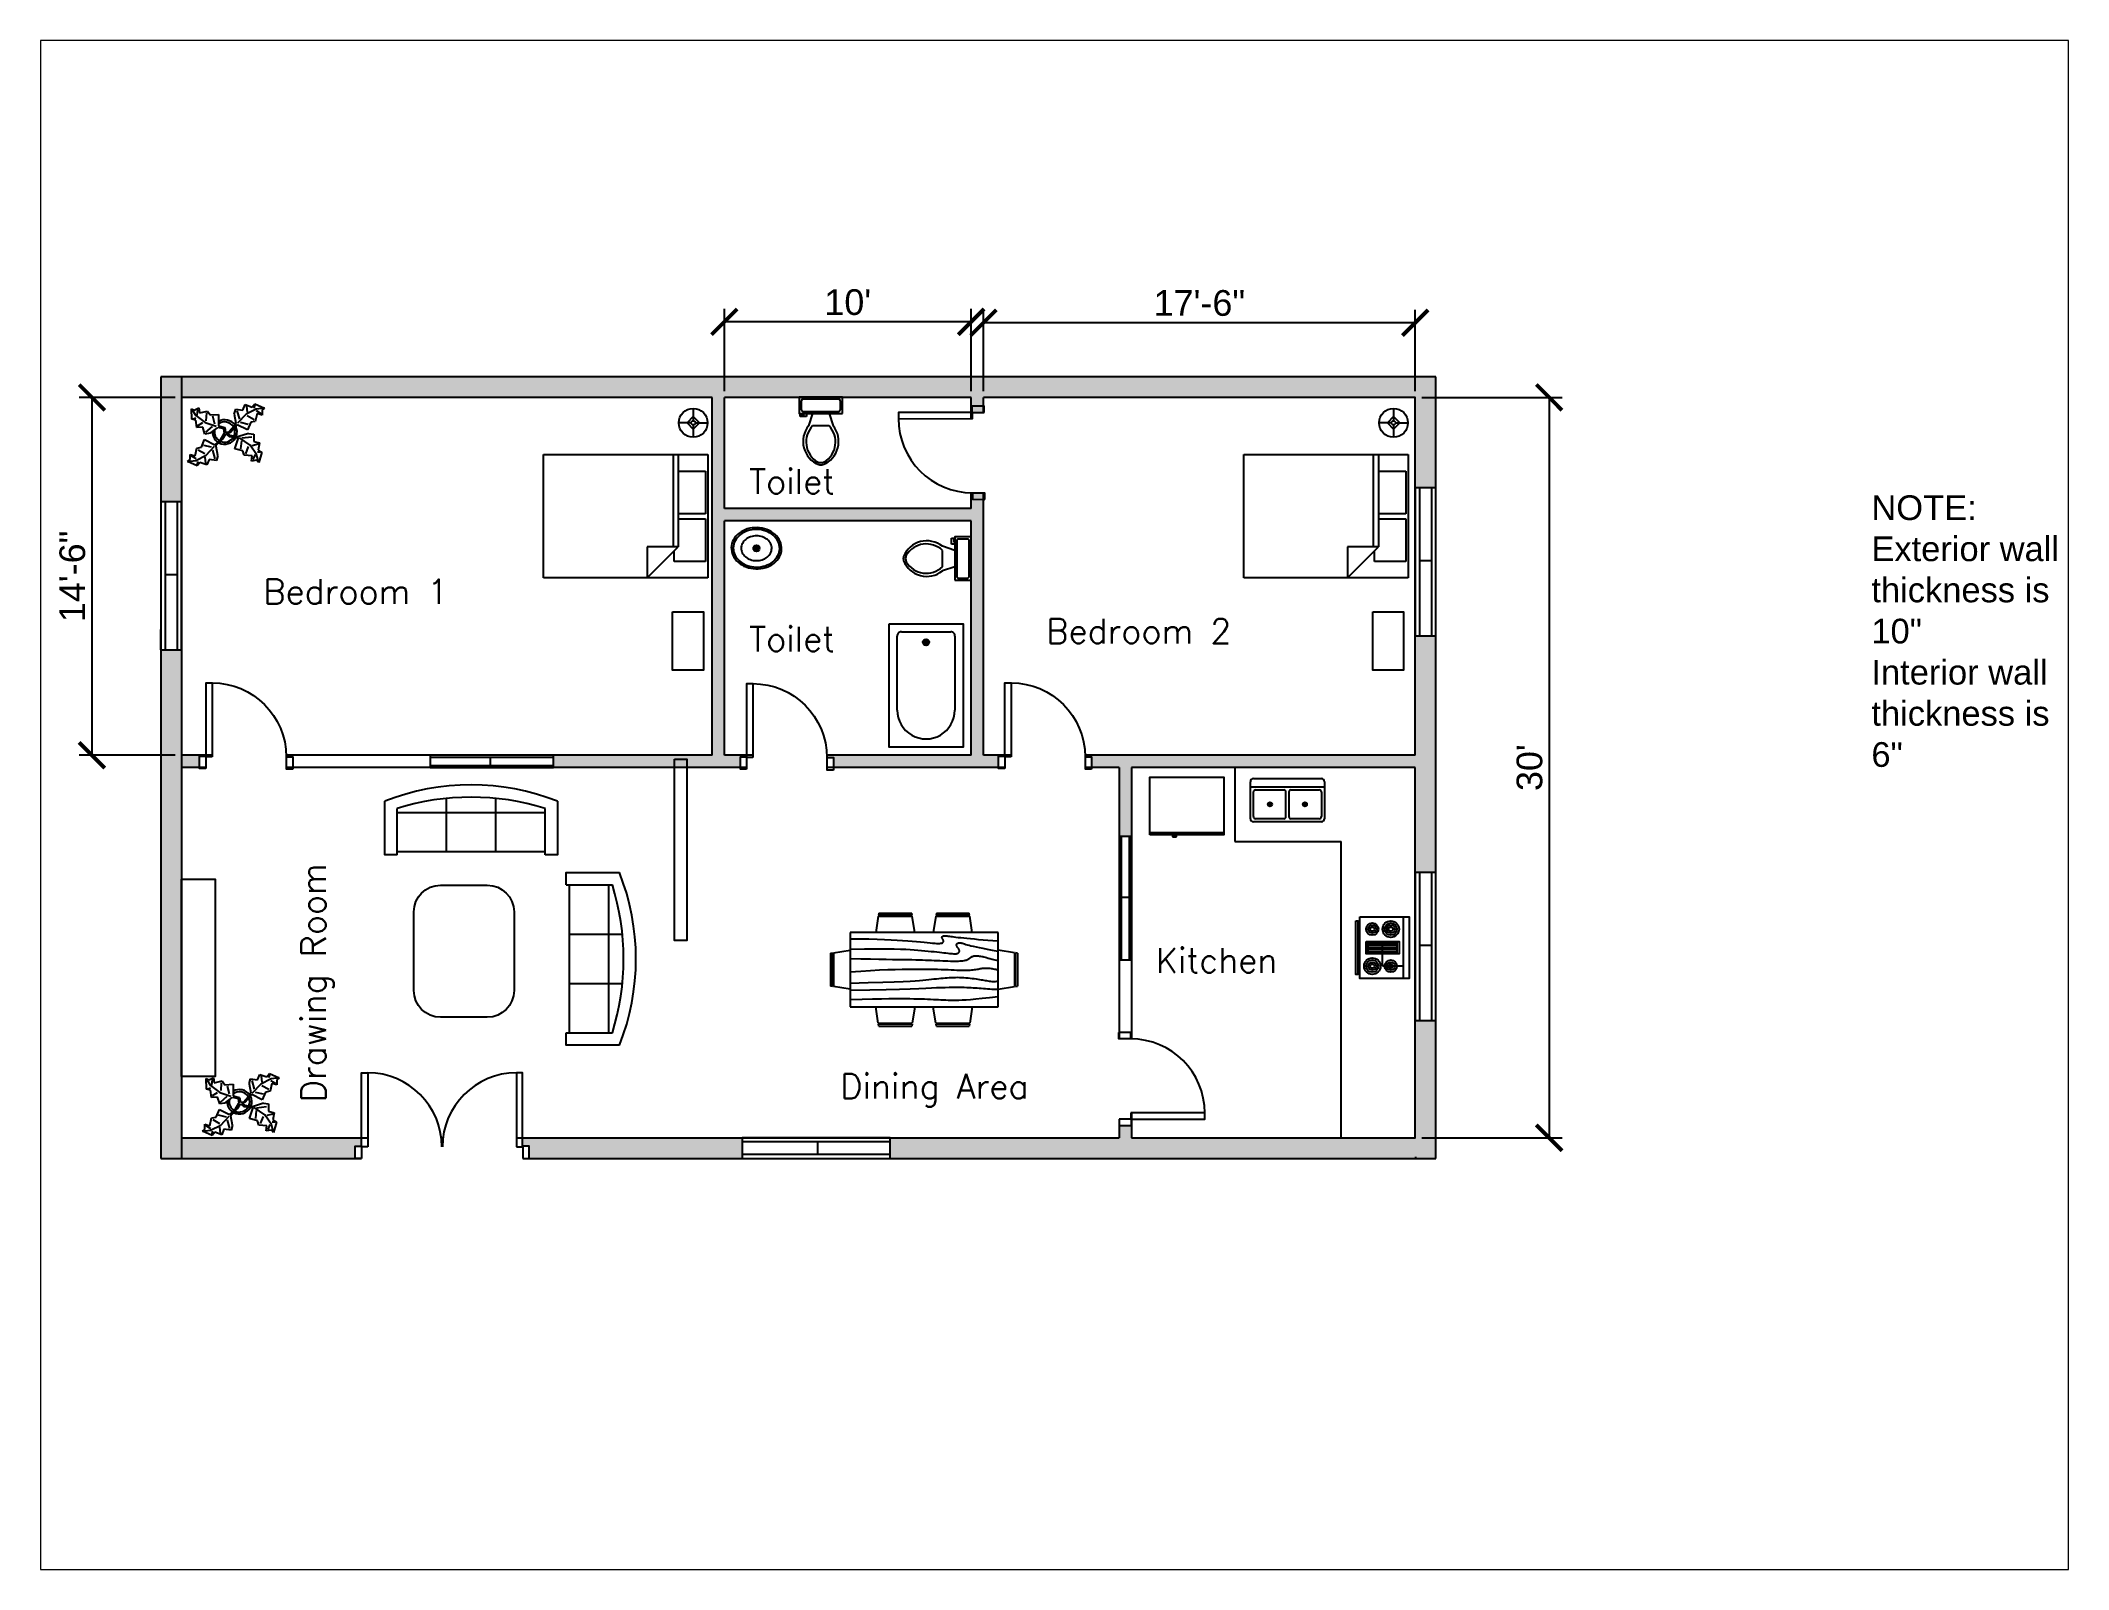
# Paper-space layout 'Layout1' of a CAD drawing. Header units: inches. Extents: x 1 to 255, y 2 to 194.
# The model-space entities are those that its viewports show. They can reach past a viewport. Long polylines and large blocks are cut down to what shows.
import ezdxf

# ---------------------------------------------------------------- set-up
doc = ezdxf.new("R2010")
doc.units = ezdxf.units.IN
for name, color, linetype in [('Blocks', 4, 'Continuous'), ('Dim', 11, 'Continuous'), ('Door', 6, 'Continuous'), ('Hatches', 3, 'Continuous'), ('Text', 2, 'Continuous'), ('Window', 30, 'Continuous')]:
    doc.layers.add(name, color=color, linetype=linetype)
doc.styles.get("Standard").update_dxf_attribs({"font": 'arial.ttf'})
doc.dimstyles.new('Dim', dxfattribs={"dimscale": 5, "dimtxt": 2.5, "dimasz": 2.5, "dimexe": 1.25, "dimexo": 0.625, "dimtad": 1, "dimlunit": 4, "dimtxsty": 'Standard', "dimblk": 'ARCHTICK', "dimcen": 2.5, "dimadec": 0, "dimazin": 0, "dimtfac": 1, "dimtmove": 0, "dimatfit": 3, "dimfxl": 1, "dimarcsym": 0})

psp = doc.layouts.get("Layout1")

msp = doc.modelspace()

# ---------------------------------------------------------------- texts
at = {"layer": 'Text', "char_height": 12, "attachment_point": 1}
for s, width, insert in [('{\\Fsimplex|c0;Toilet}', 110.4354952457797, (2764.22851964877, 2580.008978422896)), ('NOTE:\\PExterior wall\\Pthickness is \\P10"\\PInterior wall \\Pthickness is\\P6"', 264.3643828661443, (3309.955861897319, 2567.265340225407)), ('{\\Fsimplex|c0;Bedroom 1}', 110.4354952457797, (2527.947898248998, 2526.475518394765)), ('{\\Fsimplex|c0;Bedroom 2}', 110.4354952457797, (2908.693562314786, 2507.230911457009)), ('{\\Fsimplex|c0;Toilet}', 110.4354952457797, (2764.22851964877, 2503.381984914496)), ('{\\Fsimplex|c0;Kitchen}', 110.4354952457797, (2961.985108300263, 2347.102316525325)), ('{\\Fsimplex|c0;Dining Area}', 110.4354952457797, (2808.531130595946, 2285.917905898003))]:
    msp.add_mtext_dynamic_manual_height_columns(s, width=width, gutter_width=12.5, heights=[0], dxfattribs=dict(at, insert=insert))
at = {"layer": 'Text', "insert": (2546.257275363066, 2272.152744477879), "char_height": 12, "attachment_point": 1, "rotation": 90}
msp.add_mtext_dynamic_manual_height_columns('{\\Fsimplex|c0;Drawing Room}', width=175.264305088589, gutter_width=12.5, heights=[0], dxfattribs=at)

# ---------------------------------------------------------------- blocks, each defined once
blk = doc.blocks.new('door2')
at = {"layer": 'Door'}
for points in [[(-78.3996400434844, 5.613721312010057), (-81.3996400434844, 5.613721312010057), (-81.3996400434844, 41.61372131201006), (-78.3996400434844, 41.61372131201006)], [(-6.089592815231299, 5.613721312010057), (-3.089592815231299, 5.613721312010057), (-3.089592815231299, 41.61372131201006), (-6.089592815231299, 41.61372131201006)], [(-81.4892328587157, 0), (-84.4892328587157, 0), (-84.4892328587157, 6), (-81.4892328587157, 6)], [(-81.4892328587157, 0), (-84.4892328587157, 0), (-84.4892328587157, 6), (-81.4892328587157, 6)], [(-3, 0), (0, 0), (0, 6), (-3, 6)], [(-3, 0), (0, 0), (0, 6), (-3, 6)]]:
    blk.add_lwpolyline(points, close=True, dxfattribs=at)
for centre, start, end in [((-78.3996400434844, 5.613721312010057), 0, 90), ((-6.089592815231299, 5.613721312010057), 90, 180)]:
    blk.add_arc(centre, 36, start, end, dxfattribs=at)
blk = doc.blocks.new('door')
at = {"layer": 'Door'}
for points in [[(-6.089592815231299, 5.613721312010057), (-3.089592815231299, 5.613721312010057), (-3.089592815231299, 41.61372131201006), (-6.089592815231299, 41.61372131201006)], [(-45.24461642935785, -0.3862786879899431), (-42.24461642935785, -0.3862786879899431), (-42.24461642935785, 5.613721312010057), (-45.24461642935785, 5.613721312010057)], [(-3, 0), (0, 0), (0, 6), (-3, 6)], [(-3, 0), (0, 0), (0, 6), (-3, 6)]]:
    blk.add_lwpolyline(points, close=True, dxfattribs=at)
blk.add_arc((-6.089592815231299, 5.613721312010057), 36, 90, 180, dxfattribs=at)
blk = doc.blocks.new('Bath Tub - 26 x 60 in.')
for p, q in [((8, -18), (10, -18)), ((9, -17), (9, -19))]:
    blk.add_line(p, q)
blk.add_lwpolyline([(0, -36), (0, 0), (60, 0), (60, -36)], close=True)
for points in [[(4, -30), (4, -6)], [(6, -4), (42, -4)], [(42, -32), (6, -32)]]:
    blk.add_lwpolyline(points)
for radius in [1.5, 1]:
    blk.add_circle((9, -18), radius)
for centre, radius, start, end in [((5.75, -5.75), 1.767767, 81.8699, 188.1301), ((42, -18), 14, 270, 90), ((5.75, -30.25), 1.767767, 171.8699, 278.1301)]:
    blk.add_arc(centre, radius, start, end)
blk = doc.blocks.new('Sink - Oval top')
for p, q in [((-1, 0), (1, 0)), ((0, 1), (0, -1))]:
    blk.add_line(p, q)
at = {"linetype": 'Continuous'}
for points in [[(-12.2337188035408, 0.3941914712607968, 0.1176342565883263), (-11.46456229543958, -3.361933235489118, 0.104469279667093), (-8.878748691070427, -6.803541973650567, 0.09001578960148493), (-5.082757700676666, -9.072309807490512, 0.08191994915921848), (-0.3227280122732736, -10.01585280257211, 0.08191994915920903), (4.488169920880978, -9.380701564817912, 0.09001578960148009), (8.422342359155778, -7.36101289847943, 0.1044692796670922), (11.22435122606942, -4.093009071543406, 0.1176342565883338), (12.23371880354091, -0.3941914712607968, 0.1176342565883057), (11.46456229543992, 3.361933235488777, 0.1044692796670849), (8.878748691070427, 6.803541973650567, 0.09001578960148834), (5.082757700676325, 9.072309807490683, 0.08191994915920578), (0.3227280122732736, 10.01585280257211, 0.08191994915920695), (-4.488169920880864, 9.380701564817969, 0.0900157896014802), (-8.422342359155778, 7.36101289847943, 0.1044692796670951), (-11.22435122606919, 4.093009071543634, 0.1176342565883402)], [(-11.2862798685012, 0.1590597164737346, 0.1186217001864142), (-10.51590095791209, -3.253161772358112, 0.1046781721811095), (-8.071803350560117, -6.358618019863343, 0.08956206646917378), (-4.537699193222352, -8.366971929609804, 0.08118469889121774), (-0.1289739026695997, -9.15150355811437, 0.08118469889122752), (4.300109150126218, -8.491524865184601, 0.0895620664691798), (7.889406708212618, -6.583562428127607, 0.1046781721811044), (10.42004782883112, -3.548216131892445, 0.1186217001864013), (11.2862798685012, -0.1590597164736209, 0.1186217001863946), (10.51590095791221, 3.253161772357998, 0.1046781721811069), (8.071803350560117, 6.358618019863343, 0.0895620664691756), (4.537699193222124, 8.366971929609917, 0.08118469889121599), (0.1289739026695997, 9.151503558114428, 0.08118469889121414), (-4.300109150125877, 8.491524865184829, 0.08956206646917471), (-7.889406708212618, 6.583562428127607, 0.1046781721811045), (-10.42004782883112, 3.548216131892445, 0.1186217001863946)], [(-7.420452389032903, 0.08298767816017971, 0.1182825673856775), (-6.907065465214487, -2.167464938077501, 0.1046074595377274), (-5.294791470712084, -4.209988192029414, 0.0897179636260996), (-2.966599981142508, -5.52812215268807, 0.08143608252771127), (-0.06751351878551759, -6.036810076758798, 0.08143608252772175), (2.84222437824053, -5.593085960977874, 0.08971796362613145), (5.199312936802016, -4.327350491993343, 0.1046074595376878), (6.85686365682659, -2.321395784920355, 0.1182825673856714), (7.420452389033017, -0.08298767816017971, 0.1182825673856961), (6.907065465214487, 2.167464938077615, 0.1046074595377135), (5.294791470712084, 4.209988192029414, 0.08971796362612645), (2.966599981142622, 5.528122152687843, 0.08143608252774252), (0.06751351878551759, 6.036810076758798, 0.08143608252772248), (-2.842224378240644, 5.593085960977874, 0.08971796362612122), (-5.199312936802016, 4.327350491993343, 0.1046074595377049), (-6.856863656826476, 2.321395784920355, 0.1182825673856712)]]:
    blk.add_lwpolyline(points, format="xyb", close=True, dxfattribs=at)
for radius in [1.5, 1]:
    blk.add_circle((0, 0), radius)
blk = doc.blocks.new('Toilet - top')
for p, q in [((-10, -8.5), (-8, -8.5)), ((-10, -9.5), (-10, -8.5)), ((-7, -9.5), (-10, -9.5)), ((-8, -8.5), (-8, -8)), ((-7, -8), (-7, -9.5)), ((-4, -8), (-6, -14)), ((4, -8), (6, -14)), ((9.5, -6), (9.5, -2)), ((4, -14), (-4, -14))]:
    blk.add_line(p, q)
blk.add_lwpolyline([(10.5, -8), (10.5, 0), (-10.5, 0), (-10.5, -8)], close=True)
for points in [[(-9.5, -2), (-9.5, -6)], [(8.5, -1), (-8.5, -1)], [(-8.5, -7), (8.5, -7)]]:
    blk.add_lwpolyline(points)
for centre, radius, start, end in [((-8.625, -1.875), 0.8838834999999999, 81.8699, 188.1301), ((-8.625, -6.125), 0.8838834999999999, 171.869898, 278.1301), ((8.625, -1.875), 0.8838834999999999, 351.8699, 98.13009999999998), ((8.625, -6.125), 0.8838834999999999, 261.8699, 8.130099999999993), ((3.519562435188957, -21.58049502388982), 12.16902005083647, 141.4691096810948, 247.9714346835576), ((4.199957580658808, -21.81740929088453), 11.3291791325804, 136.3677254423718, 238.946823937405), ((-3.519499936778317, -21.58047137067522), 12.16903423757823, 292.0284332733153, 38.53070636800452), ((-4.199890672038477, -21.81738596564129), 11.32918622148567, 301.0530065773863, 43.63209216694732), ((2.096609817270334e-05, -27.87646475467881), 4, 245.7318247449371, 294.2681740488959), ((2.094152141829397e-05, -28.99996806116074), 4, 254.8605283244436, 285.1394707718433)]:
    blk.add_arc(centre, radius, start, end)
blk = doc.blocks.new('Bed - Queen')
at = {"linetype": 'Continuous'}
for p, q in [((0, -80.00003000000002), (0, 0)), ((0, 0), (59.99999, 0)), ((59.99999, 0), (59.99999, -80.00003000000002)), ((7.99999, -1.200000000000017), (28.79998, -1.200000000000017)), ((7.99999, -14.40000000000001), (7.99999, -1.200000000000017)), ((28.79998, -1.200000000000017), (28.79998, -14.40000000000001)), ((31.19999, -1.200000000000017), (51.99999000000001, -1.200000000000017)), ((31.19999, -14.40000000000001), (31.19999, -1.200000000000017)), ((51.99999000000001, -1.200000000000017), (51.99999000000001, -16.40000000000001)), ((0, -14.40000000000001), (44.8, -14.40000000000001)), ((44.8, -16.80000000000001), (0, -16.80000000000001)), ((59.99999, -29.60000000000001), (44.8, -14.40000000000001)), ((44.8, -14.40000000000001), (44.8, -29.60000000000001)), ((51.99999000000001, -16.40000000000001), (46.79936000000001, -16.40000000000001)), ((44.8, -29.60000000000001), (59.99999, -29.60000000000001)), ((59.99999, -80.00003000000002), (0, -80.00003000000002))]:
    blk.add_line(p, q, dxfattribs=at)
blk = doc.blocks.new('Dining Set - 36 x 72 in.')
at = {"linetype": 'Continuous'}
for p, q in [((-22.23430000000002, 26.00059), (-23.48470000000003, 17.99762)), ((-22.23040000000003, 26), (-5.760800000000017, 26)), ((-22, 27.5), (-22.15620000000001, 26.50042)), ((-5.841600000000028, 26.5), (-22.15340000000003, 26.5)), ((-22, 27.5), (-6, 27.5)), ((-5.843700000000013, 26.49966), (-6, 27.5)), ((-4.515199999999993, 17.99762), (-5.765500000000031, 25.99926)), ((5.765699999999981, 26.00059), (4.515299999999968, 17.99762)), ((5.769599999999969, 26), (22.23919999999998, 26)), ((6, 27.5), (5.843799999999987, 26.50042)), ((22.15839999999997, 26.5), (5.846599999999967, 26.5)), ((6, 27.5), (22, 27.5)), ((22.15629999999999, 26.49966), (22, 27.5)), ((23.48480000000001, 17.99762), (22.23449999999997, 25.99926)), ((36, 18), (-36, 18)), ((-36, 18), (-36, -18)), ((36, -18), (36, 18)), ((-45.5, 8.000000000000004), (-44.50040000000001, 8.156170000000007)), ((-45.5, 8.000000000000004), (-45.5, -7.999999999999996)), ((-44.5, -8.15843), (-44.5, 8.153380000000002)), ((-44.00060000000002, 8.234280000000002), (-35.99760000000003, 9.484740000000006)), ((-44, 8.230410000000003), (-44, -8.239149999999999)), ((44.00059999999996, 8.234280000000002), (35.99759999999998, 9.484740000000006)), ((44, 8.230410000000003), (44, -8.239149999999999)), ((44.5, -8.15843), (44.5, 8.153380000000002)), ((45.5, 8.000000000000004), (44.50049999999999, 8.156170000000007)), ((45.5, 8.000000000000004), (45.5, -7.999999999999996)), ((-44.49970000000002, -8.156309999999994), (-45.5, -7.999999999999996)), ((-35.99760000000003, -9.484759999999998), (-43.99930000000001, -8.234499999999993)), ((35.99759999999998, -9.484759999999998), (43.99930000000001, -8.234499999999993)), ((44.49969999999996, -8.156309999999994), (45.5, -7.999999999999996)), ((-36, -18), (36, -18)), ((-22.23430000000002, -26.0006), (-23.48470000000003, -17.99762)), ((-4.515199999999993, -17.99762), (-5.765500000000031, -25.99928)), ((5.765699999999981, -26.0006), (4.515299999999968, -17.99762)), ((23.48480000000001, -17.99762), (22.23449999999997, -25.99928)), ((-22.23040000000003, -26), (-5.760800000000017, -26)), ((-22, -27.5), (-22.15620000000001, -26.50044)), ((-5.841600000000028, -26.5), (-22.15340000000003, -26.5)), ((-22, -27.5), (-6, -27.5)), ((-5.843700000000013, -26.49967), (-6, -27.5)), ((5.769599999999969, -26), (22.23919999999998, -26)), ((6, -27.5), (5.843799999999987, -26.50044)), ((22.15839999999997, -26.5), (5.846599999999967, -26.5)), ((6, -27.5), (22, -27.5)), ((22.15629999999999, -26.49967), (22, -27.5))]:
    blk.add_line(p, q, dxfattribs=at)
for points in [[(-36, 15), (-31.17720000000003, 14.97754), (-26.80790000000002, 14.91406), (-22.85380000000004, 14.81543), (-19.27600000000001, 14.6875), (-16.03620000000001, 14.53613), (-13.09570000000002, 14.36718), (-10.41590000000002, 14.18652000000001), (-7.958300000000008, 14), (-5.690400000000011, 13.81315), (-3.603499999999997, 13.63021), (-1.695400000000006, 13.45508000000001), (0.03649999999998954, 13.29166), (1.594499999999982, 13.14388000000001), (2.981099999999969, 13.01562), (4.198800000000006, 12.91080000000001), (5.25, 12.83333), (6.139299999999992, 12.78613), (6.880200000000002, 12.76823000000001), (7.488299999999981, 12.77767), (7.979199999999992, 12.8125), (8.368499999999983, 12.87077), (8.671899999999994, 12.95052), (8.904899999999998, 13.0498), (9.083300000000008, 13.16666), (9.220499999999959, 13.29899000000001), (9.32159999999999, 13.44401), (9.389499999999998, 13.59879), (9.427099999999996, 13.76041), (9.437299999999993, 13.92594), (9.423200000000008, 14.09245), (9.387499999999989, 14.257), (9.333300000000008, 14.41666), (9.263800000000003, 14.56917), (9.183600000000013, 14.71484000000001), (9.097499999999968, 14.85465), (9.010400000000004, 14.98958), (8.92719999999997, 15.12060000000001), (8.852899999999977, 15.2487), (8.79219999999998, 15.37483000000001), (8.75, 15.5), (8.730500000000006, 15.62467000000001), (8.734399999999994, 15.74739000000001), (8.761699999999962, 15.86621000000001), (8.8125, 15.97916), (8.886699999999962, 16.08431000000001), (8.984399999999994, 16.17968), (9.105500000000006, 16.26334), (9.25, 16.33333), (9.418900000000008, 16.38802), (9.617199999999968, 16.42708), (9.850599999999986, 16.45052), (10.125, 16.45833), (10.44630000000001, 16.45052), (10.82029999999997, 16.42708), (11.25290000000001, 16.38802), (11.75, 16.33333), (12.3184, 16.26318), (12.96940000000001, 16.17838), (13.71510000000001, 16.07991), (14.5677, 15.96875), (15.53949999999998, 15.84586000000001), (16.64259999999996, 15.71224), (17.88929999999999, 15.56884000000001), (19.29169999999999, 15.41666), (20.85899999999998, 15.25667), (22.58789999999999, 15.08984000000001), (24.47210000000001, 14.91715), (26.5052, 14.73958), (28.68090000000001, 14.55810000000001), (30.99289999999996, 14.3737), (33.43469999999996, 14.18733000000001), (36, 14)], [(-36, 10), (-28.97660000000002, 10.14274000000001), (-23.17250000000001, 10.20442), (-18.42410000000001, 10.19775), (-14.5677, 10.13541), (-11.43990000000002, 10.03011), (-8.87700000000001, 9.894530000000007), (-6.715399999999988, 9.741370000000007), (-4.791699999999992, 9.58333), (-2.969800000000021, 9.43082), (-1.224600000000009, 9.285150000000005), (0.4414999999999623, 9.145340000000001), (2.02600000000001, 9.010410000000004), (3.526599999999974, 8.879390000000004), (4.940799999999967, 8.751300000000004), (6.265999999999963, 8.625160000000005), (7.5, 8.500000000000004), (8.641099999999994, 8.375490000000003), (9.691399999999987, 8.253900000000005), (10.65379999999999, 8.138180000000002), (11.53120000000001, 8.031250000000004), (12.32669999999996, 7.936030000000006), (13.04300000000001, 7.85547), (13.68309999999997, 7.792480000000001), (14.25, 7.750000000000004), (14.74709999999999, 7.730300000000003), (15.17969999999997, 7.733070000000001), (15.55369999999999, 7.757320000000004), (15.875, 7.80208), (16.14940000000001, 7.866370000000007), (16.38279999999997, 7.94922), (16.58109999999999, 8.04964), (16.75, 8.166660000000004), (16.89439999999996, 8.299150000000001), (17.01429999999999, 8.445310000000003), (17.10890000000001, 8.603190000000001), (17.1771, 8.77083), (17.21799999999996, 8.946290000000001), (17.23050000000001, 9.127600000000005), (17.21369999999996, 9.312820000000006), (17.16669999999999, 9.500000000000004), (17.08949999999999, 9.687500000000004), (16.98699999999997, 9.875000000000004), (16.86489999999998, 10.0625), (16.72919999999999, 10.25), (16.5856, 10.4375), (16.44009999999997, 10.625), (16.29849999999999, 10.8125), (16.16669999999999, 11), (16.05000000000001, 11.18733000000001), (15.95179999999999, 11.3737), (15.87520000000001, 11.55810000000001), (15.8229, 11.73958), (15.798, 11.91715), (15.80340000000001, 12.08984000000001), (15.84199999999998, 12.25667), (15.91669999999999, 12.41666), (16.02949999999998, 12.56836), (16.17840000000001, 12.70833), (16.3605, 12.83268000000001), (16.5729, 12.9375), (16.81270000000001, 13.01888000000001), (17.07679999999999, 13.07291), (17.36250000000001, 13.0957), (17.66669999999999, 13.08333), (17.98939999999999, 13.03312), (18.34179999999998, 12.94726), (18.73820000000001, 12.82918), (19.1927, 12.68229000000001), (19.71949999999998, 12.51001), (20.33269999999999, 12.31575), (21.04649999999998, 12.10294), (21.875, 11.875), (22.83569999999997, 11.63354), (23.959, 11.37304000000001), (25.27859999999998, 11.08618), (26.82819999999998, 10.76562), (28.64139999999998, 10.40405), (30.75200000000001, 9.994140000000005), (33.1936, 9.528560000000002), (36, 9.000000000000004)], [(-36, 5.500000000000004), (-30.71570000000003, 5.334800000000005), (-26.06900000000002, 5.209630000000001), (-21.99459999999999, 5.11767), (-18.4271, 5.05208), (-15.30090000000001, 5.006020000000003), (-12.55080000000004, 4.972650000000005), (-10.1112, 4.945150000000002), (-7.916699999999992, 4.916660000000004), (-5.908999999999992, 4.881670000000003), (-4.058600000000013, 4.839840000000006), (-2.342899999999986, 4.792150000000003), (-0.7395999999999958, 4.73958), (0.7738999999999692, 4.683100000000007), (2.21999999999997, 4.623700000000003), (3.621299999999962, 4.562330000000006), (5, 4.500000000000004), (6.37299999999999, 4.437820000000006), (7.734399999999994, 4.377600000000005), (9.072299999999984, 4.321290000000001), (10.375, 4.27083), (11.6309, 4.228190000000001), (12.82810000000001, 4.195310000000003), (13.95509999999996, 4.174150000000001), (15, 4.166660000000004), (15.95400000000001, 4.174480000000006), (16.81899999999996, 4.197910000000004), (17.6001, 4.236980000000006), (18.3021, 4.291660000000004), (18.92989999999998, 4.361980000000006), (19.48829999999998, 4.447910000000004), (19.98230000000001, 4.549480000000006), (20.41669999999999, 4.666660000000004), (20.79689999999999, 4.798990000000007), (21.1302, 4.944010000000002), (21.42449999999997, 5.098790000000005), (21.6875, 5.260410000000004), (21.9271, 5.425940000000001), (22.15109999999999, 5.592450000000003), (22.36719999999997, 5.757000000000001), (22.58339999999998, 5.916660000000004), (22.80649999999997, 6.068680000000004), (23.04039999999998, 6.210930000000001), (23.28789999999998, 6.341470000000005), (23.5521, 6.45833), (23.83580000000001, 6.559570000000004), (24.142, 6.643230000000006), (24.4735, 6.707350000000002), (24.83339999999998, 6.750000000000004), (25.2235, 6.769690000000001), (25.642, 6.766920000000002), (26.08580000000001, 6.74267), (26.5521, 6.697910000000004), (27.03789999999998, 6.633620000000004), (27.54039999999998, 6.550780000000007), (28.05649999999997, 6.450360000000007), (28.58339999999998, 6.33333), (29.12419999999997, 6.199870000000001), (29.70709999999997, 6.046870000000002), (30.36609999999996, 5.870440000000006), (31.1354, 5.666660000000004), (32.04929999999996, 5.431640000000005), (33.142, 5.161460000000002), (34.44749999999999, 4.852210000000003), (36, 4.500000000000004)], [(-36, -0.9999999999999964), (-30.79150000000004, -0.6590999999999987), (-26.01949999999999, -0.3821599999999954), (-21.65190000000001, -0.1628399999999992), (-17.65629999999999, 0.005210000000001713), (-14.00049999999999, 0.1283300000000018), (-10.65230000000003, 0.2128900000000051), (-7.579600000000028, 0.2652200000000029), (-4.75, 0.2916600000000038), (-2.134000000000015, 0.2979300000000045), (0.2878000000000043, 0.287110000000002), (2.531700000000001, 0.2616300000000003), (4.614599999999996, 0.2239600000000017), (6.552899999999966, 0.1765100000000039), (8.363299999999981, 0.1217400000000062), (10.06229999999999, 0.06209000000000131), (11.66669999999999, 3.552713678800501e-15), (13.18989999999997, -0.06200999999999723), (14.63409999999999, -0.1210999999999949), (15.9982, -0.174319999999998), (17.28129999999999, -0.2187499999999964), (18.48230000000001, -0.2514699999999941), (19.6003, -0.2695299999999996), (20.6343, -0.2700199999999988), (21.58339999999998, -0.2499999999999964), (22.44810000000001, -0.2076799999999999), (23.23570000000001, -0.1458399999999962), (23.95490000000001, -0.06835999999999487), (24.6146, 0.02083000000000013), (25.2235, 0.1178400000000046), (25.79039999999998, 0.2187500000000036), (26.32409999999999, 0.3196600000000025), (26.83339999999998, 0.4166600000000038), (27.32650000000001, 0.5061800000000041), (27.80989999999997, 0.5859300000000012), (28.2894, 0.6539700000000046), (28.77089999999998, 0.7083300000000001), (29.26009999999997, 0.7470700000000043), (29.76299999999998, 0.7682300000000062), (30.28550000000001, 0.7698500000000017), (30.83339999999998, 0.7500000000000036), (31.40879999999999, 0.7078400000000009), (31.99939999999998, 0.6471300000000006), (32.589, 0.5727500000000028), (33.16149999999999, 0.4895800000000001), (33.70079999999996, 0.402500000000007), (34.19079999999997, 0.3164000000000051), (34.61529999999999, 0.2361600000000017), (34.95839999999998, 0.1666600000000038), (35.2099, 0.1116500000000009), (35.38479999999998, 0.07031000000000276), (35.50399999999996, 0.04069000000000145), (35.58859999999999, 0.02083000000000013), (35.65940000000001, 0.008790000000001186), (35.73769999999996, 0.002600000000004599), (35.8442, 0.0003200000000056491), (36, 3.552713678800501e-15)], [(-36, -6.499999999999996), (-27.18430000000001, -6.312669999999994), (-20.084, -6.126299999999997), (-14.46899999999999, -5.941899999999993), (-10.10939999999999, -5.76042), (-6.775200000000041, -5.582849999999997), (-4.236300000000028, -5.410159999999994), (-2.262900000000002, -5.243329999999997), (-0.625, -5.083339999999996), (0.8707999999999743, -4.930989999999998), (2.271500000000003, -4.786459999999995), (3.587199999999996, -4.649739999999998), (4.828100000000006, -4.520839999999996), (6.004599999999982, -4.399739999999998), (7.12700000000001, -4.286459999999995), (8.205299999999966, -4.180989999999998), (9.25, -4.083339999999996), (10.27049999999997, -3.993819999999996), (11.27339999999998, -3.914069999999999), (12.2647, -3.846029999999995), (13.25, -3.79167), (14.23539999999997, -3.752929999999996), (15.22659999999996, -3.731769999999994), (16.22949999999997, -3.730149999999998), (17.25, -3.749999999999996), (18.2912, -3.792479999999994), (19.3451, -3.855469999999993), (20.40089999999998, -3.936039999999995), (21.4479, -4.031249999999996), (22.47539999999998, -4.138189999999998), (23.47269999999997, -4.253909999999994), (24.4289, -4.375489999999996), (25.33339999999998, -4.499999999999996), (26.17849999999999, -4.624919999999999), (26.96940000000001, -4.749349999999996), (27.71449999999999, -4.872809999999998), (28.42189999999999, -4.994789999999998), (29.09999999999997, -5.114829999999994), (29.75720000000001, -5.232419999999994), (30.40159999999997, -5.347089999999998), (31.04169999999999, -5.458339999999996), (31.68369999999999, -5.564369999999993), (32.32619999999997, -5.658209999999993), (32.9658, -5.731529999999996), (33.59899999999999, -5.776039999999998), (34.22239999999999, -5.783449999999998), (34.83269999999999, -5.745449999999995), (35.4264, -5.653729999999999), (36, -5.499999999999996)], [(-36, -9.999999999999996), (-26.40219999999999, -9.812989999999996), (-18.46750000000003, -9.628909999999994), (-11.98390000000001, -9.450689999999998), (-6.739599999999996, -9.281249999999996), (-2.522600000000011, -9.123539999999995), (0.8788999999999874, -8.980469999999993), (3.676899999999989, -8.854979999999994), (6.083300000000008, -8.749999999999996), (8.276700000000005, -8.667649999999998), (10.3021, -8.606769999999994), (12.1712, -8.565429999999996), (13.89580000000001, -8.54167), (15.48759999999999, -8.533529999999995), (16.95830000000001, -8.539069999999999), (18.31970000000001, -8.556319999999996), (19.58339999999998, -8.583339999999996), (20.76159999999999, -8.618409999999994), (21.86849999999998, -8.660809999999994), (22.91879999999998, -8.710039999999996), (23.9271, -8.765629999999998), (24.90809999999999, -8.827069999999996), (25.87629999999996, -8.89388), (26.84649999999999, -8.96558), (27.83339999999998, -9.04167), (28.84739999999999, -9.121179999999999), (29.88279999999997, -9.201169999999994), (30.93000000000001, -9.278239999999993), (31.97919999999999, -9.348959999999995), (33.02049999999997, -9.40991), (34.04429999999996, -9.45768), (35.04069999999996, -9.488849999999996), (36, -9.499999999999996)], [(-36, -14.5), (-30.0881, -14.33513), (-25.03320000000002, -14.21224), (-20.7312, -14.12646999999999), (-17.07810000000001, -14.07292), (-13.97000000000003, -14.04670999999999), (-11.30270000000002, -14.04296999999999), (-8.972399999999993, -14.05681), (-6.875, -14.08334), (-4.922400000000039, -14.11833), (-3.09050000000002, -14.16015999999999), (-1.370900000000006, -14.20785), (0.2447999999999979, -14.26042), (1.764700000000005, -14.31689999999999), (3.197299999999984, -14.3763), (4.550700000000006, -14.43766999999999), (5.833300000000008, -14.5), (7.055399999999963, -14.5621), (8.235000000000014, -14.62175), (9.392200000000003, -14.67652), (10.54689999999999, -14.72395999999999), (11.7192, -14.76164), (12.92899999999997, -14.78711), (14.19649999999996, -14.79794), (15.54169999999999, -14.79167), (16.99329999999998, -14.76423999999999), (18.61519999999996, -14.70508), (20.48039999999997, -14.60197), (22.66149999999999, -14.44270999999999), (25.2312, -14.21509), (28.26240000000001, -13.9069), (31.82769999999999, -13.50594), (36, -13)]]:
    blk.add_lwpolyline(points, dxfattribs=at)
blk = doc.blocks.new('Sofa - Roundback 7 ft.')
at = {"linetype": 'Continuous'}
for p, q in [((-12.00002000000001, -32.44210000000393), (-12.00003, -6.597100000003898)), ((11.99997, -32.44210000000393), (11.99997999999999, -6.597100000003898)), ((-36.000027, -34.00000000000394), (-36.000027, -11.46960000000396)), ((-35.999844, -13.38190000000397), (35.99979999999999, -13.38190000000397)), ((35.99997999999999, -34.00000000000394), (35.99997999999999, -11.46960000000396)), ((-36.000027, -32.44210000000393), (35.99997999999999, -32.44210000000393))]:
    blk.add_line(p, q, dxfattribs=at)
for points in [[(-36.000027, -34.00000000000394), (-42.000027, -34.00000000000394), (-42.000027, -8.000000000003944)], [(41.99997999999999, -8.000000000003944), (41.99997999999999, -34.00000000000394), (35.99997999999999, -34.00000000000394)]]:
    blk.add_lwpolyline(points, dxfattribs=at)
for centre, radius, start, end in [((0, -114.250000000004), 114.250000000004, 68.43141000000074, 111.5686000000006), ((-1.000000000317414e-05, -127.1968000000039), 121.1967999999973, 72.72032999999948, 107.2797000000005)]:
    blk.add_arc(centre, radius, start, end, dxfattribs=at)
blk = doc.blocks.new('Plant - Rubber or Philodendron')
at = {"linetype": 'Continuous'}
for p, q in [((-16.20050000000001, 11.47740000000002), (-13.98990000000001, 8.106400000000008)), ((-16.20050000000001, 11.47740000000002), (-14.8639, 10.79640000000001)), ((-16.01590000000002, 6.332899999999995), (-16.20050000000001, 11.47740000000002)), ((-14.8639, 10.79640000000001), (-12.61950000000002, 11.89750000000001)), ((-13.31739999999999, 8.325000000000017), (-13.0735, 11.00650000000002)), ((-12.61950000000002, 11.89750000000001), (-12.1909, 9.434500000000014)), ((-12.1909, 9.434500000000014), (-8.382900000000006, 10.30000000000001)), ((-8.382900000000006, 10.30000000000001), (-7.054900000000004, 8.501000000000005)), ((4.691399999999987, 8.881200000000007), (5.385899999999992, 11.28280000000001)), ((5.385899999999992, 11.28280000000001), (8.887100000000004, 10.79080000000002)), ((5.987799999999993, 10.48420000000002), (7.197100000000006, 6.386900000000026)), ((8.887100000000004, 10.79080000000002), (9.980899999999991, 13.4933)), ((9.980899999999991, 13.4933), (13.3837, 12.30100000000002)), ((15.38589999999999, 11.30550000000002), (10.39160000000001, 8.794200000000018)), ((10.58279999999999, 12.69460000000001), (10.88929999999999, 9.795299999999997)), ((13.3837, 12.30100000000002), (14.68000000000001, 13.90390000000002)), ((14.58160000000001, 13.2037), (14.38479999999998, 11.80330000000001)), ((14.68000000000001, 13.90390000000002), (19.38479999999998, 11.81460000000001)), ((15.28749999999999, 10.6053), (17.5907, 9.210500000000025)), ((19.38479999999998, 11.81460000000001), (15.38589999999999, 11.30550000000002)), ((19.38479999999998, 11.81460000000001), (18.18680000000001, 10.91190000000003)), ((18.18680000000001, 10.91190000000003), (18.1925, 8.411900000000031)), ((-14.0069, 5.870400000000018), (-16.01590000000002, 6.332899999999995)), ((-15.3434, 6.551400000000001), (-13.9984, 6.988400000000013)), ((-13.58680000000001, 2.289400000000001), (-14.0069, 5.870400000000018)), ((-13.98990000000001, 8.106400000000008), (-9.543399999999991, 4.718500000000006)), ((-10.67840000000001, 2.491000000000014), (-13.58680000000001, 2.289400000000001)), ((-13.13290000000001, 3.18040000000002), (-10.66140000000001, 4.727000000000004)), ((-9.585800000000006, -0.8714999999999975), (-10.67840000000001, 2.491000000000014)), ((-9.543399999999991, 4.718500000000006), (-4.191699999999997, 2.988799999999998)), ((-9.131799999999998, 0.01950000000002206), (-5.979299999999995, 2.902500000000003)), ((-8.836900000000014, 9.40900000000002), (-9.089400000000012, 5.609500000000025)), ((-7.122800000000012, -0.4429999999999836), (-3.524799999999999, 2.213100000000026)), ((-7.054900000000004, 8.501000000000005), (-3.028400000000005, 8.69410000000002)), ((-4.852900000000005, 4.012), (-5.718400000000003, 7.820000000000022)), ((-3.524799999999999, 2.213100000000026), (-3.301099999999991, 2.435500000000019)), ((-3.301099999999991, 2.435500000000019), (-0.5305999999999926, 1.794700000000006)), ((-3.028400000000005, 8.69410000000002), (-3.070899999999995, 3.104100000000017)), ((-3.070899999999995, 3.104100000000017), (0.07970000000000255, 2.316300000000012)), ((-0.5305999999999926, 1.794700000000006), (-0.2255000000000109, -0.5526999999999873)), ((-0.5305999999999926, 1.794700000000006), (-0.5305999999999926, 1.794700000000006)), ((0.07970000000000255, 2.316300000000012), (0.4866000000000099, -0.03099999999997749)), ((0.4866000000000099, -0.03099999999997749), (2.114100000000008, 0.2298000000000116)), ((2.114100000000008, 0.2298000000000116), (5.434599999999989, 3.914600000000007)), ((6.103199999999987, 3.684400000000011), (2.8262, -0.03099999999997749)), ((4.691399999999987, 8.881200000000007), (5.50139999999999, 4.483100000000007)), ((5.434599999999989, 3.914600000000007), (5.50139999999999, 4.483100000000007)), ((11.10890000000001, 1.19580000000002), (6.103199999999987, 3.684400000000011)), ((10.39160000000001, 8.794200000000018), (6.284699999999987, 4.402800000000013)), ((7.700500000000005, 4.888100000000009), (11.5025, 3.996700000000004)), ((14.29769999999999, 6.103100000000012), (10.99340000000001, 7.995600000000024)), ((12.70050000000001, 4.899400000000014), (11.10890000000001, 1.19580000000002)), ((14.89949999999999, 5.304400000000015), (12.70050000000001, 4.899400000000014)), ((15.79089999999999, 9.106500000000011), (14.89949999999999, 5.304400000000015)), ((18.1925, 8.411900000000031), (15.79089999999999, 9.106500000000011)), ((-14.41409999999999, -11.4699), (-13.52279999999999, -7.667899999999975)), ((-13.52279999999999, -7.667899999999975), (-11.3237, -7.262900000000002)), ((-12.92099999999999, -8.466499999999996), (-9.616600000000005, -10.35899999999998)), ((-11.3237, -7.262900000000002), (-9.732100000000003, -3.559299999999979)), ((-6.323700000000002, -7.251599999999996), (-10.12570000000002, -6.360199999999992)), ((-9.732100000000003, -3.559299999999979), (-4.726400000000012, -6.047899999999998)), ((-7.122800000000012, -0.4429999999999836), (-9.585800000000006, -0.8714999999999975)), ((-9.014800000000008, -11.15769999999998), (-4.904699999999991, -6.81219999999999)), ((-4.61099999999999, -12.84769999999997), (-5.820300000000003, -8.750399999999985)), ((-2.019000000000005, -3.614800000000002), (-4.726400000000012, -6.047899999999998)), ((-4.124600000000015, -6.846599999999995), (-4.057899999999989, -6.278099999999995)), ((-3.314600000000013, -11.24469999999999), (-4.124600000000015, -6.846599999999995)), ((-4.057899999999989, -6.278099999999995), (-0.9375, -3.160799999999995)), ((-2.019000000000005, -3.614800000000002), (-0.2255000000000109, -0.5526999999999873)), ((-0.9375, -3.160799999999995), (0.5883000000000038, -0.8134999999999764)), ((0.5883000000000038, -0.8134999999999764), (2.244699999999995, -2.0916)), ((2.8262, -0.03099999999997749), (1.300299999999993, -0.5526999999999873)), ((1.300299999999993, -0.5526999999999873), (2.419299999999993, -1.465499999999992)), ((2.244699999999995, -2.0916), (6.710800000000006, -2.662599999999998)), ((2.419299999999993, -1.465499999999992), (6.89500000000001, -2.117499999999978)), ((4.942999999999984, -7.965899999999976), (6.710800000000006, -2.662599999999998)), ((8.832099999999997, -9.026600000000002), (4.942999999999984, -7.965899999999976)), ((11.66049999999998, -0.5412999999999784), (6.89500000000001, -2.117499999999978)), ((12.36769999999999, -6.198099999999982), (7.218999999999994, -2.677199999999999)), ((8.125, -4.076799999999992), (7.771500000000003, -7.965899999999976)), ((8.354399999999998, -2.745299999999986), (13.19729999999998, -2.170400000000001)), ((9.539199999999994, -11.14789999999999), (8.832099999999997, -9.026600000000002)), ((10.24629999999999, -10.4408), (11.66049999999998, -6.905299999999983)), ((11.66049999999998, -0.5412999999999784), (14.1354, -0.8947999999999752)), ((15.5496, -10.79429999999999), (12.36769999999999, -6.198099999999982)), ((16.2567, -5.844599999999986), (13.42830000000001, -6.551699999999983)), ((14.1354, -0.8947999999999752), (14.1354, -4.430399999999992)), ((14.1354, -4.430399999999992), (16.96379999999999, -5.137499999999989)), ((17.31739999999999, -9.733699999999999), (15.9032, -9.733699999999999)), ((16.96379999999999, -5.137499999999989), (16.2567, -8.673000000000002)), ((16.2567, -8.673000000000002), (18.02449999999999, -9.733699999999999)), ((18.02449999999999, -9.733699999999999), (16.6103, -14.68339999999998)), ((-18.00800000000001, -14.17809999999997), (-16.81010000000001, -13.27539999999999)), ((-18.00800000000001, -14.17809999999997), (-14.00909999999999, -13.66899999999998)), ((-13.3032, -16.26739999999998), (-18.00800000000001, -14.17809999999997)), ((-16.81570000000002, -10.77539999999999), (-14.41409999999999, -11.4699)), ((-16.81010000000001, -13.27539999999999), (-16.81570000000002, -10.77539999999999)), ((-13.91070000000002, -12.96879999999999), (-16.2139, -11.57399999999998)), ((-14.00909999999999, -13.66899999999998), (-9.014800000000008, -11.15769999999998)), ((-12.0069, -14.66449999999998), (-13.3032, -16.26739999999998)), ((-13.20480000000001, -15.56719999999999), (-13.00800000000001, -14.16679999999999)), ((-8.604199999999992, -15.85679999999999), (-12.0069, -14.66449999999998)), ((-9.205999999999989, -15.05809999999997), (-9.512599999999992, -12.15879999999999)), ((-7.510300000000001, -13.15429999999998), (-8.604199999999992, -15.85679999999999)), ((-4.009199999999993, -13.6463), (-7.510300000000001, -13.15429999999998)), ((-3.314600000000013, -11.24469999999999), (-4.009199999999993, -13.6463)), ((13.42830000000001, -11.50149999999999), (9.539199999999994, -11.14789999999999)), ((13.07480000000001, -13.97629999999998), (13.42830000000001, -11.50149999999999)), ((15.5496, -13.62279999999998), (13.07480000000001, -13.97629999999998)), ((14.8425, -10.79429999999999), (13.78190000000001, -13.26919999999998)), ((16.6103, -14.68339999999998), (15.5496, -10.79429999999999)), ((16.6103, -14.68339999999998), (15.5496, -13.62279999999998))]:
    blk.add_line(p, q, dxfattribs=at)
for centre, radius, start, end in [((0.03079999999999927, 0.1664000000000101), 6.000000000002548, 178.6146999999872, 235.1168999999775), ((0.03079999999999927, 0.1664000000000101), 5.000000000000334, 168.1647000000314, 238.6724999999761), ((0, 0), 6.127507999995974, 34.37569000000935, 120.1027999999894), ((-0.06010000000000559, -0.2074999999999818), 5.246133000001304, 33.82191999999591, 124.9413999999845), ((-0.2664000000000044, 0.168200000000013), 5.277530999995967, 338.4094000000212, 20.03007000003226), ((-0.09800000000001319, 0.136400000000009), 6.128825000001457, 341.2016999999712, 26.09184000001519), ((-0.02340000000000941, 0.3825000000000216), 6.149236999999206, 242.5811999999688, 331.2713999999922), ((-0.1101999999999919, 0.4886000000000195), 5.288259999998192, 247.3710999999605, 327.4719999999419)]:
    blk.add_arc(centre, radius, start, end, dxfattribs=at)
blk = doc.blocks.new('Lamp - Table')
at = {"linetype": 'Continuous'}
for p, q in [((-1, 0), (-6.999999999999998, 0)), ((0, 3.000001000000001), (-3, 0)), ((-3, 0), (0, -3)), ((0, 7.000001), (0, 1)), ((3.000003, 0), (0, 3.000001000000001)), ((0, -3), (3.000003, 0)), ((1, 0), (7.000003, 0)), ((0, -0.9999995), (0, -6.999999))]:
    blk.add_line(p, q, dxfattribs=at)
for radius in [6.999999999999999, 1]:
    blk.add_circle((0, 0), radius, dxfattribs=at)
blk = doc.blocks.new('Range-Oven - 30 in top')
for p, q in [((0, -3), (30, -3)), ((12, -6), (18, -6)), ((13, -19.999996), (13, -6)), ((14, -6), (14, -19.999996)), ((15, -19.999996), (15, -6)), ((16, -6), (16, -19.999996)), ((17, -19.999996), (17, -6)), ((6.000000000000004, -23.999996), (6.000000000000004, -24.999996)), ((8.000000000000004, -24.999996), (8.000000000000004, -23.999996)), ((18, -19.999996), (12, -19.999996)), ((22, -24.999996), (22, -23.999996)), ((24, -23.999996), (24, -24.999996))]:
    blk.add_line(p, q)
for points in [[(0, -23.999996), (0, 0), (30, 0), (30, -23.999996)], [(12, -20.999996), (12, -5), (18, -5), (18, -20.999996)], [(2.000000000000004, -25.999996), (2.000000000000004, -24.999996), (28, -24.999996), (28, -25.999996)]]:
    blk.add_lwpolyline(points, close=True)
for centre, radius in [((6.000000000000004, -9.0000002), 4), ((6.000000000000004, -9.0000002), 3), ((6.000000000000004, -9.0000002), 2), ((6.000000000000004, -9.0000002), 1), ((24, -9.0000002), 3), ((24, -9.0000002), 2), ((24, -9.0000002), 1), ((6.000000000000004, -18), 3), ((6.000000000000004, -18), 2), ((6.000000000000004, -18), 1), ((24, -18), 4), ((24, -18), 3), ((24, -18), 2), ((24, -18), 1)]:
    blk.add_circle(centre, radius)
blk = doc.blocks.new('Refrigerator-2 door - 36 in top')
for p, q in [((0, -26.999999), (36, -26.999999)), ((11, -27.999999), (11, -28.999999)), ((11, -28.999999), (13, -28.999999)), ((12, -26.999999), (12, -28.999999)), ((13, -28.999999), (13, -27.999999))]:
    blk.add_line(p, q)
blk.add_lwpolyline([(0, -27.999999), (0, 0), (36, 0), (36, -27.999999)], close=True)
blk = doc.blocks.new('Sink-double - 36 in top')
for p, q in [((-18, -4), (18, -4)), ((-0.75, -18.5), (-0.75, -6.5)), ((0.75, -6.5), (0.75, -18.5))]:
    blk.add_line(p, q)
for points in [[(-16.5, 0), (16.5, 0)], [(-18, -19.5), (-18, -1.5)], [(-16.5, -18.5), (-16.5, -6.5)], [(-15.5, -5.5), (-1.75, -5.5)], [(1.75, -5.5), (15.5, -5.5)], [(16.5, -6.5), (16.5, -18.5)], [(18, -1.5), (18, -19.5)], [(-1.75, -19.5), (-15.5, -19.5)], [(15.5, -19.5), (1.75, -19.5)], [(16.5, -21), (-16.5, -21)]]:
    blk.add_lwpolyline(points)
for centre, radius in [((-8.5, -12.5), 1), ((-8.5, -12.5), 0.5), ((8.5, -12.5), 1), ((8.5, -12.5), 0.5)]:
    blk.add_circle(centre, radius)
for centre, radius, start, end in [((-16.5, -1.5), 1.5, 90, 180), ((16.5, -1.5), 1.5, 0, 90), ((-15.5, -6.5), 1, 90, 180), ((-1.75, -6.5), 1, 0, 90), ((1.75, -6.5), 1, 90, 180), ((15.5, -6.5), 1, 0, 90), ((-16.5, -19.5), 1.5, 180, 270), ((-15.5, -18.5), 1, 180, 270), ((-1.75, -18.5), 1, 270, 0), ((1.75, -18.5), 1, 180, 270), ((15.5, -18.5), 1, 270, 0), ((16.5, -19.5), 1.5, 270, 0)]:
    blk.add_arc(centre, radius, start, end)
blk = doc.blocks.new('_ArchTick')
at = {"color": 0, "linetype": 'ByBlock', "const_width": 0.15}
blk.add_lwpolyline([(-0.5, -0.5), (0.5, 0.5)], dxfattribs=at)
blk = doc.blocks.new('*D19')
at = {"layer": 'Defpoints', "color": 0, "transparency": 16777216}
for p in [(2488.148427754902, 2614.865014558226), (2444.594948154285, 2440.865014558226), (2488.148427754902, 2440.865014558226)]:
    blk.add_point(p, dxfattribs=at)
at = {"layer": 'Dim', "color": 0, "lineweight": -2, "transparency": 16777216}
for p, q in [((2485.023427754902, 2614.865014558226), (2438.344948154285, 2614.865014558226)), ((2444.594948154285, 2614.865014558226), (2444.594948154285, 2440.865014558226)), ((2485.023427754902, 2440.865014558226), (2438.344948154285, 2440.865014558226))]:
    blk.add_line(p, q, dxfattribs=at)
at = {"layer": 'Dim', "color": 0, "lineweight": -2, "transparency": 16777216, "xscale": 12.5, "yscale": 12.5, "zscale": 12.5}
for p, rotation in [((2444.594948154285, 2614.865014558226), 90), ((2444.594948154285, 2440.865014558226), 270)]:
    blk.add_blockref('_ArchTick', p, dxfattribs=dict(at, rotation=rotation))
at = {"layer": 'Dim', "color": 0, "transparency": 16777216, "insert": (2435.087785807764, 2527.865014558225), "char_height": 12.5, "attachment_point": 5, "rotation": 90}
blk.add_mtext('14\'-6"', dxfattribs=at)
blk = doc.blocks.new('*D20')
at = {"layer": 'Defpoints', "color": 0, "transparency": 16777216}
for p in [(3088.148427754903, 2614.865014558226), (3088.148427754903, 2254.865014558226), (3153.260005601946, 2254.865014558226)]:
    blk.add_point(p, dxfattribs=at)
at = {"layer": 'Dim', "color": 0, "lineweight": -2, "transparency": 16777216}
for p, q in [((3091.273427754903, 2614.865014558226), (3159.510005601946, 2614.865014558226)), ((3153.260005601946, 2614.865014558226), (3153.260005601946, 2254.865014558226)), ((3091.273427754903, 2254.865014558226), (3159.510005601946, 2254.865014558226))]:
    blk.add_line(p, q, dxfattribs=at)
at = {"layer": 'Dim', "color": 0, "lineweight": -2, "transparency": 16777216, "xscale": 12.5, "yscale": 12.5, "zscale": 12.5}
for p, rotation in [((3153.260005601946, 2614.865014558226), 90), ((3153.260005601946, 2254.865014558226), 270)]:
    blk.add_blockref('_ArchTick', p, dxfattribs=dict(at, rotation=rotation))
at = {"layer": 'Dim', "color": 0, "transparency": 16777216, "insert": (3143.748579953923, 2434.865014558225), "char_height": 12.5, "attachment_point": 5, "rotation": 90}
blk.add_mtext("30'", dxfattribs=at)
blk = doc.blocks.new('*D21')
at = {"layer": 'Defpoints', "color": 0, "transparency": 16777216}
for p in [(2878.148427754901, 2651.21457167601), (2878.148427754901, 2614.865014558225), (3088.148427754901, 2614.865014558225)]:
    blk.add_point(p, dxfattribs=at)
at = {"layer": 'Dim', "color": 0, "lineweight": -2, "transparency": 16777216}
for p, q in [((2878.148427754901, 2617.990014558225), (2878.148427754901, 2657.46457167601)), ((3088.148427754901, 2617.990014558225), (3088.148427754901, 2657.46457167601)), ((3088.148427754901, 2651.21457167601), (2878.148427754901, 2651.21457167601))]:
    blk.add_line(p, q, dxfattribs=at)
at = {"layer": 'Dim', "color": 0, "lineweight": -2, "transparency": 16777216, "xscale": 12.5, "yscale": 12.5, "zscale": 12.5, "rotation": 180}
blk.add_blockref('_ArchTick', (2878.148427754901, 2651.21457167601), dxfattribs=at)
at = {"layer": 'Dim', "color": 0, "lineweight": -2, "transparency": 16777216, "xscale": 12.5, "yscale": 12.5, "zscale": 12.5}
blk.add_blockref('_ArchTick', (3088.148427754901, 2651.21457167601), dxfattribs=at)
at = {"layer": 'Dim', "color": 0, "transparency": 16777216, "insert": (2983.148427754901, 2660.721734022531), "char_height": 12.5, "attachment_point": 5}
blk.add_mtext('17\'-6"', dxfattribs=at)
blk = doc.blocks.new('*D22')
at = {"layer": 'Defpoints', "color": 0, "transparency": 16777216}
for p in [(2752.148427754901, 2651.629565441651), (2752.148427754901, 2614.865014558225), (2872.148427754901, 2614.865014558225)]:
    blk.add_point(p, dxfattribs=at)
at = {"layer": 'Dim', "color": 0, "lineweight": -2, "transparency": 16777216}
for p, q in [((2752.148427754901, 2617.990014558225), (2752.148427754901, 2657.879565441651)), ((2872.148427754901, 2617.990014558225), (2872.148427754901, 2657.879565441651)), ((2872.148427754901, 2651.629565441651), (2752.148427754901, 2651.629565441651))]:
    blk.add_line(p, q, dxfattribs=at)
at = {"layer": 'Dim', "color": 0, "lineweight": -2, "transparency": 16777216, "xscale": 12.5, "yscale": 12.5, "zscale": 12.5, "rotation": 180}
blk.add_blockref('_ArchTick', (2752.148427754901, 2651.629565441651), dxfattribs=at)
at = {"layer": 'Dim', "color": 0, "lineweight": -2, "transparency": 16777216, "xscale": 12.5, "yscale": 12.5, "zscale": 12.5}
blk.add_blockref('_ArchTick', (2872.148427754901, 2651.629565441651), dxfattribs=at)
at = {"layer": 'Dim', "color": 0, "transparency": 16777216, "insert": (2812.148427754901, 2661.136727788172), "char_height": 12.5, "attachment_point": 5}
blk.add_mtext("10'", dxfattribs=at)

# ---------------------------------------------------------------- dimensions: what is measured, and where the dimension line sits
at = {"layer": 'Dim'}
for base, p1, p2, picture, middle in [((2752.148427754901, 2651.629565441651), (2872.148427754901, 2614.865014558225), (2752.148427754901, 2614.865014558225), '*D22', (2812.148427754901, 2661.136727788172)), ((2878.148427754901, 2651.21457167601), (3088.148427754901, 2614.865014558225), (2878.148427754901, 2614.865014558225), '*D21', (2983.148427754901, 2660.721734022531))]:
    dim = msp.add_linear_dim(base=base, p1=p1, p2=p2, dimstyle='Dim', dxfattribs=at)
    dim.commit()
    dim.dimension.update_dxf_attribs({"geometry": picture, "text_midpoint": middle})
for base, p1, p2, picture, middle in [((2444.594948154285, 2440.865014558226), (2488.148427754901, 2614.865014558225), (2488.148427754901, 2440.865014558225), '*D19', (2435.087785807764, 2527.865014558225)), ((3153.260005601946, 2254.865014558226), (3088.148427754901, 2614.865014558225), (3088.148427754901, 2254.865014558225), '*D20', (3143.748579953923, 2434.865014558225))]:
    dim = msp.add_linear_dim(base=base, p1=p1, p2=p2, angle=90, dimstyle='Dim', dxfattribs=at)
    dim.commit()
    dim.dimension.update_dxf_attribs({"geometry": picture, "text_midpoint": middle})

# ---------------------------------------------------------------- hatches: boundary and pattern name
at = {"layer": 'Hatches'}
h = msp.add_hatch(color=256, dxfattribs=at)
h.dxf.hatch_style = 1
h.paths.add_polyline_path([(3098.148427754901, 2498.869299031503), (3088.148427754901, 2498.869299031503), (3088.148427754901, 2440.865014558225), (2944.148427754901, 2440.865014558225), (2930.745649263104, 2440.865014558225), (2930.745649263104, 2434.865014558225), (2944.148427754901, 2434.865014558225), (2944.148427754901, 2401.32893959896), (2950.148427754901, 2401.32893959896), (2950.148427754901, 2434.865014558225), (3088.148427754901, 2434.865014558225), (3088.148427754901, 2383.847963618274), (3098.148427754901, 2383.847963618274)])
h.paths.add_polyline_path([(3098.148427754901, 2311.847963618274), (3088.148427754901, 2311.847963618274), (3088.148427754901, 2254.865014558225), (2950.148427754901, 2254.865014558225), (2950.148427754901, 2260.865014558225), (2944.148427754901, 2260.865014558225), (2944.148427754901, 2254.865014558225), (2832.780146871015, 2254.865014558225), (2832.780146871015, 2244.865014558225), (3098.148427754901, 2244.865014558225)])
h.paths.add_polyline_path([(2760.780146871015, 2254.865014558225), (2654.037300657101, 2254.865014558225), (2654.037300657101, 2250.865014558225), (2657.126893472332, 2250.865014558225), (2657.126893472332, 2244.865014558225), (2760.780146871015, 2244.865014558225)])
h.paths.add_polyline_path([(2572.637660613616, 2250.865014558225), (2575.727253428848, 2250.865014558225), (2575.727253428848, 2254.865014558225), (2488.148427754901, 2254.865014558225), (2488.148427754901, 2434.865014558225), (2496.953183157255, 2434.865014558225), (2496.953183157255, 2440.865014558225), (2488.148427754901, 2440.865014558225), (2488.148427754901, 2492.090137484991), (2478.148427754901, 2492.090137484991), (2478.148427754901, 2244.865014558225), (2572.637660613616, 2244.865014558225)])
edge = h.paths.add_edge_path()
edge.add_line((2878.148427754901, 2568.333329993828), (2872.741331388222, 2568.485795063063))
edge.add_arc((2872.826227426771, 2604.485694961016), 36.00000000000055, 179.8648836329253, 269.8648836329253, ccw=False)
edge.add_line((2836.826327528818, 2604.570590999566), (2872.826227426771, 2604.485694961016))
edge.add_line((2872.826227426771, 2604.485694961016), (2872.833513376514, 2607.575279185287))
edge.add_line((2872.833513376514, 2607.575279185287), (2878.1484277549, 2607.562745395547))
edge.add_line((2878.1484277549, 2607.562745395547), (2878.148427754901, 2614.865014558225))
edge.add_line((2878.148427754901, 2614.865014558225), (3088.148427754901, 2614.865014558225))
edge.add_line((3088.148427754901, 2614.865014558225), (3088.148427754901, 2570.869299031503))
edge.add_line((3088.148427754901, 2570.869299031503), (3098.148427754901, 2570.869299031503))
edge.add_line((3098.148427754901, 2570.869299031503), (3098.148427754901, 2624.865014558225))
edge.add_line((3098.148427754901, 2624.865014558225), (2478.148427754901, 2624.865014558225))
edge.add_line((2478.148427754901, 2624.865014558225), (2478.148427754901, 2564.090137484991))
edge.add_line((2478.148427754901, 2564.090137484991), (2488.148427754901, 2564.090137484991))
edge.add_line((2488.148427754901, 2564.090137484991), (2488.148427754901, 2614.865014558225))
edge.add_line((2488.148427754901, 2614.865014558225), (2746.148427754901, 2614.865014558225))
edge.add_line((2746.148427754901, 2614.865014558225), (2746.148427754901, 2440.865014558225))
edge.add_line((2746.148427754901, 2440.865014558225), (2669.027967818552, 2440.865014558225))
edge.add_line((2669.027967818552, 2440.865014558225), (2669.027967818552, 2434.865014558225))
edge.add_line((2669.027967818552, 2434.865014558225), (2752.148427754901, 2434.865014558225))
edge.add_line((2752.148427754901, 2434.865014558225), (2759.907172439142, 2434.865014558225))
edge.add_line((2759.907172439142, 2434.865014558225), (2759.907172439142, 2440.092457182245))
edge.add_line((2759.907172439142, 2440.092457182245), (2762.996765254373, 2440.092457182245))
edge.add_line((2762.996765254373, 2440.092457182245), (2762.996765254373, 2440.865014558225))
edge.add_line((2762.996765254373, 2440.865014558225), (2752.148427754901, 2440.865014558225))
edge.add_line((2752.148427754901, 2440.865014558225), (2752.148427754901, 2554.865014558225))
edge.add_line((2752.148427754901, 2554.865014558225), (2872.148427754901, 2554.865014558225))
edge.add_line((2872.148427754901, 2554.865014558225), (2872.148427754901, 2440.865014558225))
edge.add_line((2872.148427754901, 2440.865014558225), (2801.978109017174, 2440.865014558226))
edge.add_arc((2765.996765254914, 2439.706178494267), 35.99999999945884, -1.8815171642927453e-11, 1.8446635417575976, ccw=False)
edge.add_line((2801.996765254373, 2439.706178494255), (2805.151788868499, 2439.706178494255))
edge.add_line((2805.151788868499, 2439.706178494255), (2805.151788868499, 2434.865014558225))
edge.add_line((2805.151788868499, 2434.865014558225), (2872.148427754901, 2434.865014558225))
edge.add_line((2872.148427754901, 2434.865014558225), (2885.501032833747, 2434.865014558225))
edge.add_line((2885.501032833747, 2434.865014558225), (2885.501032833747, 2440.865014558225))
edge.add_line((2885.501032833747, 2440.865014558225), (2878.1484277549, 2440.865014558225))
edge.add_line((2878.1484277549, 2440.865014558225), (2878.148427754901, 2568.333329993828))
edge = h.paths.add_edge_path()
edge.add_line((2836.826327528818, 2604.570590999566), (2872.148427754901, 2604.487293368435))
edge.add_line((2872.148427754901, 2604.487293368435), (2872.148427754901, 2614.865014558225))
edge.add_line((2872.148427754901, 2614.865014558225), (2752.148427754901, 2614.865014558225))
edge.add_line((2752.148427754901, 2614.865014558225), (2752.148427754901, 2560.865014558225))
edge.add_line((2752.148427754901, 2560.865014558225), (2872.148427754901, 2560.865014558225))
edge.add_line((2872.148427754901, 2560.865014558225), (2872.148427754901, 2568.492076254294))
edge.add_arc((2872.826227426772, 2604.485694961017), 36.00000000000146, 179.864883632928, 268.92118457426534, ccw=False)

# ---------------------------------------------------------------- linework, layer by layer
for p, q in [((3098.148427754901, 2624.865014558225), (2478.148427754901, 2624.865014558225)), ((2478.148427754901, 2624.865014558225), (2478.148427754901, 2244.865014558225)), ((2488.148427754901, 2624.865014558225), (2488.148427754901, 2244.865014558225)), ((3098.148427754901, 2244.865014558225), (3098.148427754901, 2624.865014558225)), ((2746.148427754901, 2440.865014558225), (2746.148427754901, 2614.865014558225)), ((2752.148427754901, 2560.865014558226), (2752.148427754901, 2614.865014558225)), ((2872.148427754901, 2604.487293368435), (2872.148427754901, 2614.865014558225)), ((2878.148427754901, 2607.562745395547), (2878.148427754901, 2614.865014558225)), ((2872.148427754901, 2560.865014558226), (2872.148427754901, 2568.492076254295)), ((2878.1484277549, 2440.865014558225), (2878.148427754901, 2568.318019841819)), ((2872.148427754901, 2560.865014558225), (2752.148427754901, 2560.865014558225)), ((2752.148427754901, 2440.865014558226), (2752.148427754901, 2554.865014558226)), ((2872.148427754901, 2554.865014558225), (2752.148427754901, 2554.865014558225)), ((2872.148427754901, 2440.865014558226), (2872.148427754901, 2554.865014558226)), ((2503.042775972486, 2440.865014558225), (2488.148427754901, 2440.865014558225)), ((2746.148427754901, 2440.865014558225), (2539.034485505389, 2440.865014558226)), ((2765.996765254373, 2440.865014558225), (2752.148427754901, 2440.865014558225)), ((2872.148427754901, 2440.865014558225), (2801.978109017174, 2440.865014558226)), ((2891.590625648978, 2440.865014558225), (2878.148427754901, 2440.865014558225)), ((2944.148427754901, 2440.865014558225), (2927.58233518188, 2440.865014558225)), ((3088.148427754901, 2440.865014558225), (2944.148427754901, 2440.865014558225)), ((2499.953183157255, 2434.865014558225), (2488.148427754901, 2434.865014558225)), ((2752.148427754901, 2434.865014558225), (2539.197799586613, 2434.865014558225)), ((2762.907172439142, 2434.865014558225), (2752.148427754901, 2434.865014558225)), ((2872.148427754901, 2434.865014558225), (2802.151788868499, 2434.865014558225)), ((2888.501032833747, 2434.865014558225), (2872.148427754901, 2434.865014558225)), ((2944.148427754901, 2434.865014558225), (2927.745649263104, 2434.865014558225)), ((2944.148427754901, 2434.865014558225), (2944.148427754901, 2303.109630987582)), ((3088.148427754901, 2434.865014558225), (2950.1484277549, 2434.865014558225)), ((2950.148427754901, 2434.865014558225), (2950.148427754901, 2302.952534935681)), ((3088.148427754901, 2254.865014558225), (3088.148427754901, 2434.865014558225)), ((2944.148427754901, 2263.865014558225), (2944.148427754901, 2254.865014558225)), ((2950.148427754901, 2266.954607373456), (2950.148427754901, 2254.865014558225)), ((2478.148427754901, 2244.865014558225), (2575.637660613616, 2244.865014558225)), ((2654.126893472332, 2244.865014558225), (3098.148427754901, 2244.865014558225)), ((3088.193555672067, 2245.63735002662), (3088.193555672067, 2244.865014558225))]:
    msp.add_line(p, q)
for points in [[(2746.148427754901, 2614.865014558225), (2488.148427754901, 2614.865014558225), (2488.148427754901, 2440.865014558225)], [(2872.148427754901, 2614.865014558225), (2752.148427754901, 2614.865014558225)], [(3088.148427754901, 2440.865014558225), (3088.148427754901, 2614.865014558225), (2878.148427754901, 2614.865014558225)], [(2488.148427754901, 2434.865014558225), (2488.148427754901, 2254.865014558225), (2578.727253428848, 2254.865014558225)], [(2950.148427754901, 2254.865014558225), (3088.148427754901, 2254.865014558225), (3088.148427754901, 2434.865014558225)], [(2614.459039827953, 2254.865014558225), (2615.305514257996, 2254.865014558225)], [(2651.037300657101, 2254.865014558225), (2944.148427754901, 2254.865014558225)]]:
    msp.add_lwpolyline(points)
msp.add_lwpolyline([(2727.947992542206, 2438.907148294759), (2733.947992542206, 2438.907148294759), (2733.947992542206, 2350.725130387528), (2727.947992542206, 2350.725130387528)], close=True)
at = {"layer": 'Blocks'}
for p, q in [((3000.314632251038, 2434.865014558225), (3000.314632251038, 2398.865014558225)), ((3000.314632251038, 2398.865014558225), (3052.148427754901, 2398.865014558225)), ((3052.148427754901, 2254.865014558225), (3052.148427754901, 2398.865014558225))]:
    msp.add_line(p, q, dxfattribs=at)
for points in [[(2726.880283855053, 2510.563523457349), (2741.907201518583, 2510.563523457349), (2741.907201518583, 2482.277519265741), (2726.880283855053, 2482.277519265741)], [(3067.456835914107, 2510.563523457349), (3082.483753577637, 2510.563523457349), (3082.483753577637, 2482.277519265741), (3067.456835914107, 2482.277519265741)], [(2488.148427754901, 2380.605296762021), (2504.467968752013, 2380.605296762021), (2504.467968752013, 2284.67375583869), (2488.148427754901, 2284.67375583869)]]:
    msp.add_lwpolyline(points, close=True, dxfattribs=at)
msp.add_lwpolyline([(2614.100710055622, 2377.704780113489), (2636.847981437853, 2377.704780113489, -0.414213562373095), (2649.846429860079, 2364.706331691263), (2649.846429860079, 2326.491199296507, -0.414213562373095), (2636.847981437853, 2313.492750874281), (2614.100710055622, 2313.492750874281, -0.414213562373095), (2601.102261633396, 2326.491199296507), (2601.102261633396, 2364.706331691263, -0.414213562373095)], format="xyb", close=True, dxfattribs=at)
at = {"layer": 'Hatches'}
for p, q in [((2932.769371020732, 2244.245340209297), (2932.769371020732, 2244.957920126309)), ((2932.771214161839, 2244.710288855142), (2932.771214161839, 2244.86604922367)), ((2942.77097437102, 2244.69901709532), (2942.77097437102, 2244.869254335782))]:
    msp.add_line(p, q, dxfattribs=at)
at = {"layer": 'Window'}
for p, q in [((3088.148427754901, 2570.869299031503), (3088.148427754901, 2498.869299031503)), ((3098.148427754901, 2570.869299031503), (3088.148427754901, 2570.869299031503)), ((3090.148427754901, 2570.869299031503), (3090.148427754901, 2498.869299031503)), ((3096.148427754901, 2498.869299031503), (3096.148427754901, 2570.869299031503)), ((3098.148427754901, 2498.869299031503), (3098.148427754901, 2570.869299031503)), ((2478.148427754901, 2564.090137484991), (2478.148427754901, 2492.090137484991)), ((2488.148427754901, 2564.090137484991), (2478.148427754901, 2564.090137484991)), ((2480.148427754901, 2564.090137484991), (2480.148427754901, 2492.090137484991)), ((2486.148427754901, 2492.090137484991), (2486.148427754901, 2564.090137484991)), ((2488.148427754901, 2492.090137484991), (2488.148427754901, 2564.090137484991)), ((3090.148427754901, 2535.545578903453), (3096.148427754901, 2535.545578903453)), ((2480.148427754901, 2528.766417356941), (2486.148427754901, 2528.766417356941)), ((3088.148427754901, 2498.869299031503), (3088.148427754901, 2508.869299031503)), ((2478.148427754901, 2492.09013748499), (2478.148427754901, 2502.09013748499)), ((3088.148427754901, 2498.869299031503), (3098.148427754901, 2498.869299031503)), ((2478.148427754901, 2492.090137484991), (2488.148427754901, 2492.090137484991)), ((2669.027967818552, 2440.865014558225), (2609.027967818552, 2440.865014558225)), ((2609.027967818552, 2440.865014558225), (2609.027967818552, 2434.865014558225)), ((2669.027967818552, 2439.865014558225), (2609.027967818552, 2439.865014558225)), ((2638.457690271729, 2435.865014558225), (2638.457690271729, 2439.865014558225)), ((2669.027967818552, 2434.865014558225), (2669.027967818552, 2440.865014558225)), ((2609.027967818552, 2435.865014558225), (2669.027967818552, 2435.865014558225)), ((2609.027967818552, 2434.865014558225), (2669.027967818552, 2434.865014558225)), ((2944.148427754901, 2401.32893959896), (2944.148427754901, 2341.32893959896)), ((2950.148427754901, 2401.32893959896), (2944.148427754901, 2401.32893959896)), ((2945.148427754901, 2401.32893959896), (2945.148427754901, 2341.32893959896)), ((2949.148427754901, 2341.32893959896), (2949.148427754901, 2401.32893959896)), ((2950.148427754901, 2341.32893959896), (2950.148427754901, 2401.32893959896)), ((3088.148427754901, 2383.847963618274), (3088.148427754901, 2311.847963618274)), ((3098.148427754901, 2383.847963618274), (3088.148427754901, 2383.847963618274)), ((3090.148427754901, 2383.847963618274), (3090.148427754901, 2311.847963618274)), ((3096.148427754901, 2311.847963618274), (3096.148427754901, 2383.847963618274)), ((3098.148427754901, 2311.847963618274), (3098.148427754901, 2383.847963618274)), ((2945.148427754901, 2371.899217145783), (2949.148427754901, 2371.899217145783)), ((3072.202188739747, 2338.460980347988), (3072.202188739747, 2348.460980347988)), ((3090.148427754901, 2348.524243490224), (3096.148427754901, 2348.524243490224)), ((2944.148427754901, 2341.32893959896), (2950.148427754901, 2341.32893959896)), ((3072.202188739747, 2338.460980347989), (3082.202188739747, 2338.460980347989)), ((3088.148427754901, 2311.847963618274), (3098.148427754901, 2311.847963618274)), ((3090.148427754901, 2311.847963618274), (3096.148427754901, 2311.847963618274)), ((2760.780146871014, 2254.865014558225), (2770.780146871014, 2254.865014558225)), ((2832.780146871015, 2254.865014558225), (2760.780146871015, 2254.865014558225)), ((2760.780146871015, 2254.865014558225), (2760.780146871015, 2244.865014558225)), ((2832.780146871015, 2252.865014558225), (2760.780146871015, 2252.865014558225)), ((2797.456426742965, 2252.865014558225), (2797.456426742965, 2246.865014558225)), ((2832.780146871015, 2244.865014558225), (2832.780146871015, 2254.865014558225)), ((2760.780146871015, 2246.865014558225), (2832.780146871015, 2246.865014558225)), ((2760.780146871015, 2244.865014558225), (2832.780146871015, 2244.865014558225))]:
    msp.add_line(p, q, dxfattribs=at)

# ---------------------------------------------------------------- block references
at = {"layer": 'Blocks'}
for name, p in [('Toilet - top', (2799.05177632276, 2615.04135871719)), ('Plant - Rubber or Philodendron', (2509.10763133307, 2597.91359100374)), ('Lamp - Table', (2736.984372250798, 2602.520536646857)), ('Lamp - Table', (3077.560924309852, 2602.520536646857)), ('Sink - Oval top', (2767.754477793821, 2541.535872089574)), ('Sofa - Roundback 7 ft.', (2628.93922724533, 2426.495190654938)), ('Refrigerator-2 door - 36 in top', (2959.091032779181, 2430.257741767142)), ('Sink-double - 36 in top', (3025.965816205082, 2429.529800068399)), ('Dining Set - 36 x 72 in.', (2849.235885597331, 2336.621111193113)), ('Plant - Rubber or Philodendron', (2516.272217701781, 2272.193715639662))]:
    msp.add_blockref(name, p, dxfattribs=at)
at = {"layer": 'Blocks', "rotation": 270}
for name, p in [('Bed - Queen', (2744.122678993924, 2587.09073376877)), ('Bed - Queen', (3084.699231052978, 2587.09073376877)), ('Toilet - top', (2872.148427754901, 2536.508420851521)), ('Bath Tub - 26 x 60 in.', (2868.222179861243, 2504.814226580374)), ('Sofa - Roundback 7 ft.', (2709.121175840336, 2341.837360004928)), ('Range-Oven - 30 in top', (3085.229918108565, 2362.334407556482))]:
    msp.add_blockref(name, p, dxfattribs=at)
at = {"layer": 'Door'}
for p, rotation in [((2878.45429374882, 2610.562032435091), 89.86488363292247), ((2944.148427754901, 2260.865014558225), 270)]:
    msp.add_blockref('door', p, dxfattribs=dict(at, rotation=rotation))
at = {"layer": 'Door', "xscale": -1}
for p in [(2496.953183157255, 2434.478735870235), (2759.907172439142, 2434.092457182245), (2885.501032833747, 2434.478735870235)]:
    msp.add_blockref('door', p, dxfattribs=at)
at = {"layer": 'Door'}
msp.add_blockref('door2', (2657.126893472332, 2244.865014558225), dxfattribs=at)

msp.set_redraw_order([(e.dxf.handle, doc.entitydb.next_handle()) for e in msp.query("TEXT MTEXT ATTDEF DIMENSION ARC_DIMENSION")])  # texts and dimensions are drawn at this point

# ---------------------------------------------------------------- viewports
at = {"layer": 'Text'}
psp.add_viewport(center=(128.1617201888315, 98.20639319432087), size=(254.4057509053448, 191.7762334926771), view_center_point=(2912.685790428258, 2416.689043927306), view_height=743.4291806123938, dxfattribs=at)

doc.saveas('drawing.dxf')
